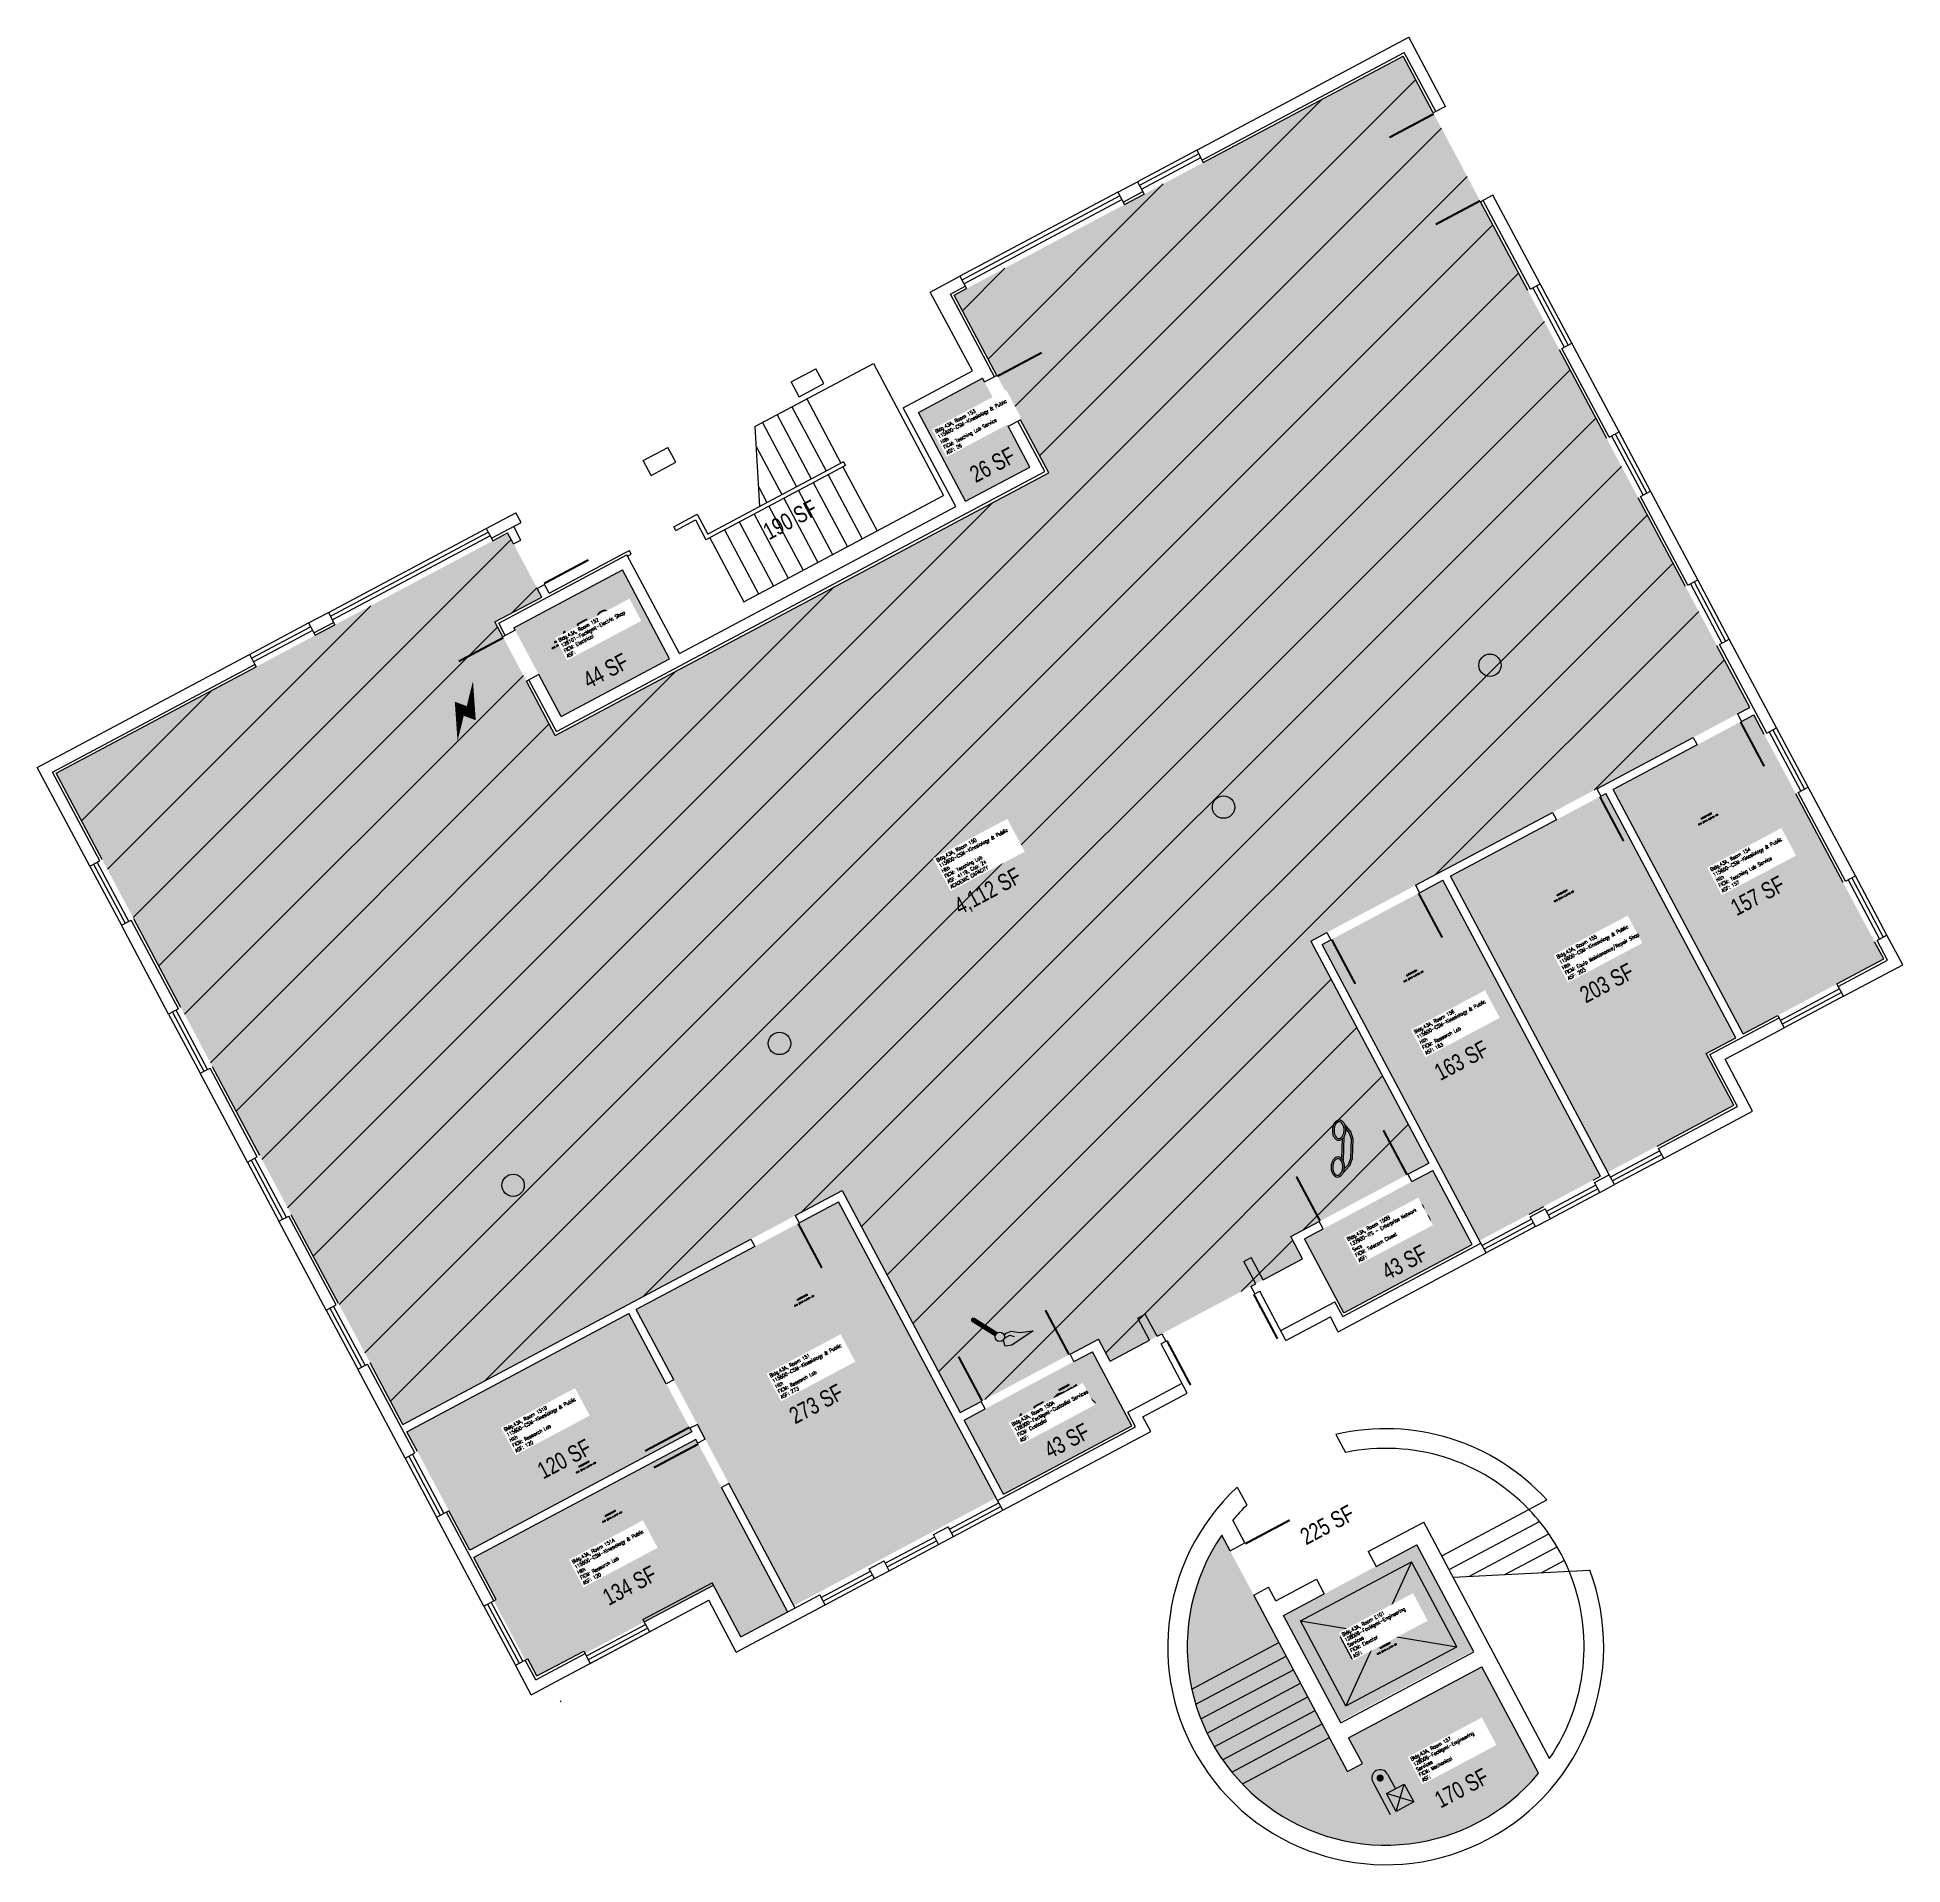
# Model space of a CAD drawing. Header units: inches. Extents: x 69216223 to 69217558, y 27666214 to 27667522.
import ezdxf
from ezdxf.enums import TextEntityAlignment as Align

# ---------------------------------------------------------------- set-up
doc = ezdxf.new("R2010")
doc.units = ezdxf.units.IN
doc.header["$LTSCALE"] = 100
doc.header["$MEASUREMENT"] = 0
doc.layers.get('0').update_dxf_attribs({"linetype": 'CONTINUOUS'})
for name, color, linetype in [('A-DOOR', 2, 'CONTINUOUS'), ('A-FLOR', 3, 'CONTINUOUS'), ('A-GLAZ', 1, 'CONTINUOUS'), ('A-GLAZ-SILL', 2, 'CONTINUOUS'), ('A-IDEN-CNUM', 7, 'CONTINUOUS'), ('A-IDEN-ICON', 4, 'CONTINUOUS'), ('A-IDEN-RNUM', 7, 'CONTINUOUS'), ('A-IDEN-SNUM', 4, 'CONTINUOUS'), ('A-IDEN-VNUM', 4, 'CONTINUOUS'), ('A-SITE', 3, 'CONTINUOUS'), ('A-WALL', 5, 'CONTINUOUS'), ('AREA-TEXT', 3, 'CONTINUOUS'), ('Rooms-Capacity', 4, 'CONTINUOUS'), ('Rooms-Category-Color', 7, 'CONTINUOUS'), ('Rooms-College-Color', 7, 'CONTINUOUS'), ('Rooms-Department-Color', 7, 'CONTINUOUS'), ('Rooms-Division-Color', 7, 'CONTINUOUS'), ('Rooms-Information', 7, 'CONTINUOUS')]:
    doc.layers.add(name, color=color, linetype=linetype)
doc.styles.add('AREA', font='arial.ttf', dxfattribs={"width": 0.75, "height": 24})
doc.styles.add('ROOMSNUMBER', font='TXT.SHX', dxfattribs={"height": 1})
doc.styles.add('ROOMVNUMBER', font='simplex.shx', dxfattribs={"width": 0.85})

# ---------------------------------------------------------------- blocks, each defined once
blk = doc.blocks.new('CPELECT')
blk.add_lwpolyline([(0.06232050807568879, 0.06294228634059933, 0, 0.03, 0), (0.0104903810567667, -0.01683012701892236, 0.03000000000000025, 0.03000000000000025, 0), (-0.01049038105676647, 0.006830127018921953, 0.03, 0, 0), (-0.06232050807568879, -0.07294228634059961, 0.03, 0, 0)], format="xyseb")
blk = doc.blocks.new('CPELEV')
for p, q in [((-0.03500000000000036, 0.03), (-0.03500000000000036, -0.07999999999999999)), ((0.01499999999999968, 0.03), (0.01499999999999968, -0.01999999999999999)), ((0.04499999999999993, -0.07999999999999999), (-0.01500000000000012, -0.01999999999999999)), ((-0.01500000000000012, -0.07999999999999999), (0.04499999999999993, -0.01999999999999999)), ((-0.01500000000000012, -0.01999999999999999), (0.04499999999999993, -0.01999999999999999)), ((-0.01500000000000012, -0.07999999999999999), (-0.01500000000000012, -0.01999999999999999)), ((0.04499999999999993, -0.01999999999999999), (0.04499999999999993, -0.07999999999999999)), ((0.04499999999999993, -0.07999999999999999), (-0.01500000000000012, -0.07999999999999999))]:
    blk.add_line(p, q)
at = {"const_width": 0.01062499999999996}
blk.add_lwpolyline([(-0.01531250000000028, 0.03, 1), (-0.004687500000000178, 0.03, 1)], format="xyb", close=True, dxfattribs=at)
blk.add_arc((-0.01000000000000023, 0.03), 0.02500000000000002, 0, 180)
blk = doc.blocks.new('CPCUST')
for p, q in [((0.01710768682040442, -0.06389526559284252), (0.0200060361243295, -0.04661972163469329)), ((0.02622214892754526, -0.04084634061456337), (0.04458070617089993, -0.04056143188978271)), ((0.02967819985884024, -0.03407984564873644), (0.03758796190733493, -0.03023640276653876)), ((0.03758796190733493, -0.03023640276653876), (0.05333712680812452, -0.03237435190612691)), ((0.04458070617089993, -0.04056143188978271), (0.05433683077672191, -0.05052010497931518)), ((0.05333712680812452, -0.03237435190612691), (0.07452052005001242, -0.04788691310499892)), ((0.07452052005001242, -0.04788691310499892), (0.1117389269889917, -0.06251715192284006)), ((0.03576614561557623, -0.07045290280554815), (0.01710768682040442, -0.06389526559284252)), ((0.1117389269889917, -0.06251715192284006), (0.03576614561557623, -0.07045290280554815))]:
    blk.add_line(p, q)
at = {"const_width": 0.015}
blk.add_lwpolyline([(-0.0299999999999998, 0.05), (0.01000000000000023, -0.01928203230275514)], dxfattribs=at)
at = {"const_width": 0.0075}
blk.add_lwpolyline([(-0.03324759526419152, 0.04812499999999999, 1), (-0.0267524047358082, 0.05187500000000002, 1)], format="xyb", close=True, dxfattribs=at)
blk.add_circle((0.01581866083250016, -0.03126680850405537), 0.01414213562373094)
blk = doc.blocks.new('CPPHONE')
for p, q in [((0.0095560088446629, 0.02521174687437849), (-0.01955600884466335, -0.0252117468743786)), ((0.01690313635331697, 0.02793734500905448), (-0.018242882315473, -0.03293734500905404))]:
    blk.add_line(p, q)
for points in [[(0.03642474057944733, 0.05722803579790794), (0.04165063509461087, 0.03080127018922174), (0.0382176247799435, 0.01083326998163721), (0.0082176247799437, -0.04112825424542896), (-0.008349364905388956, -0.0558012701892221), (-0.03384856251994983, -0.06448889558593549)], [(0.0333576917667695, 0.04696368300738643), (0.03656636322778883, 0.03073778935997516), (0.03344117238353128, 0.01256021175111691), (0.004293963324926819, -0.03792423523721802), (-0.01091257882308927, -0.05139233291976469), (-0.02649289665629162, -0.05670057700424906)]]:
    blk.add_lwpolyline(points)
for points in [[(0.02883974596215566, 0.07861215932167709, 0.1398891526406618), (0.02159046636736672, 0.08042945317445993, 0.1071181112083476), (0.01219889896603799, 0.07807363809088322, 0.07981248617498339), (0.003888597269466443, 0.07215985936471381, 0.06745903993414724), (-0.003480762113533098, 0.06263139720814392, 0.06745903993414638), (-0.008047972708621565, 0.05148511369456396, 0.0798124861749811), (-0.009014304469558532, 0.0413312919491356, 0.1071181112083401), (-0.006358716477890214, 0.03202004845644275, 0.1398891526406594), (-0.001160254037844366, 0.02665063509461073, 0.1398891526406573), (0.006089025556944572, 0.02483334124182776, 0.1071181112083447), (0.01548059295827331, 0.02718915632540457, 0.0798124861749931), (0.02379089465484552, 0.03310293505157474, 0.06745903993414328), (0.03116025403784439, 0.04263139720814389, 0.06745903993415782), (0.03572746463293264, 0.05377768072172365, 0.07981248617499823), (0.03669379639386983, 0.06393150246715221, 0.1071181112083447), (0.03403820840220151, 0.07324274595984526, 0.1398891526406563)], [(0.02633974596215571, 0.07428203230275499, 0.139889152640647), (0.02175218874428464, 0.07543206927157606, 0.1071181112083535), (0.0144150319360894, 0.07359159004796259, 0.07981248617503768), (0.007397057496139281, 0.06859745752917432, 0.06745903993410939), (0.0008493649053888941, 0.06013139720814398, 0.06745903993410102), (-0.003208612107219455, 0.05022789892786902, 0.07981248617504512), (-0.004024670518381068, 0.04165308852036723, 0.1071181112083322), (-0.001949993877071066, 0.0343786847211142, 0.1398891526406731), (0.001339745962155581, 0.03098076211353282, 0.139889152640662), (0.005927303180027321, 0.02983072514471159, 0.1071181112083436), (0.01326445998822212, 0.03167120436832549, 0.07981248617502318), (0.0202824344281709, 0.03666533688711235, 0.06745903993412085), (0.0268301270189224, 0.04513139720814384, 0.06745903993418373), (0.03088810403153341, 0.05503489548842927, 0.07981248617496241), (0.03170416244269236, 0.06360970589592058, 0.1071181112083419), (0.02962948580138192, 0.07088410969517392, 0.1398891526406613)], [(-0.02616025403784428, -0.01665063509461115, 0.1398891526406618), (-0.03340953363263321, -0.01483334124182828, 0.1071181112083476), (-0.04280110103396217, -0.01718915632540499, 0.07981248617498339), (-0.0511114027305335, -0.0231029350515744, 0.06745903993414724), (-0.05848076211353304, -0.03263139720814431, 0.06745903993414638), (-0.0630479727086215, -0.04377768072172425, 0.0798124861749811), (-0.06401430446955847, -0.05393150246715263, 0.1071181112083401), (-0.06135871647789015, -0.06324274595984546, 0.1398891526406594), (-0.0561602540378443, -0.0686121593216775, 0.1398891526406573), (-0.04891097444305559, -0.07042945317446045, 0.1071181112083447), (-0.03951940704172663, -0.06807363809088365, 0.0798124861749931), (-0.03120910534515442, -0.06215985936471348, 0.06745903993414328), (-0.02383974596215555, -0.05263139720814433, 0.06745903993415782), (-0.01927253536706752, -0.04148511369456458, 0.07981248617499823), (-0.01830620360613011, -0.03133129194913602, 0.1071181112083447), (-0.02096179159779865, -0.02202004845644298, 0.1398891526406563)], [(-0.02866025403784422, -0.02098076211353325, 0.1398891526406534), (-0.03324781125571552, -0.01983072514471204, 0.1071181112083516), (-0.04058496806391054, -0.02167120436832573, 0.079812486175037), (-0.04760294250386066, -0.02666533688711381, 0.06745903993410975), (-0.05415063509461104, -0.03513139720814426, 0.06745903993410113), (-0.05820861210721961, -0.0450348954884193, 0.07981248617504505), (-0.05902467051838101, -0.053609705895921, 0.1071181112083322), (-0.056949993877071, -0.06088410969517402, 0.139889152640673), (-0.05366025403784436, -0.06428203230275539, 0.1398891526406621), (-0.04907269681997262, -0.06543206927157663, 0.1071181112083434), (-0.04173554001177804, -0.06359159004796272, 0.07981248617502337), (-0.03471756557182903, -0.05859745752917586, 0.06745903993412085), (-0.02816987298107776, -0.05013139720814438, 0.06745903993418408), (-0.02411189596846652, -0.04022789892785886, 0.07981248617496194), (-0.0232958375573078, -0.03165308852036774, 0.1071181112083419), (-0.02537051419861802, -0.0243786847211143, 0.1398891526406613)]]:
    blk.add_lwpolyline(points, format="xyb", close=True)

msp = doc.modelspace()

# ---------------------------------------------------------------- hatches: boundary and pattern name
at = {"layer": 'Rooms-Capacity'}
h = msp.add_hatch(dxfattribs=at)
h.set_pattern_fill('ANSI31', color=256, scale=300, style=0)
h.set_pattern_definition([(45, (0, 0), (-26.51650429449553, 26.51650429449553), [])])
h.paths.add_polyline_path([(69217200.6351448, 27667508.59130037), (69216879.33369613, 27667337.53172278), (69216947.00561696, 27667210.42345739), (69216593.92710194, 27667022.44589958), (69216550.69226363, 27667103.65395803), (69216584.23472255, 27667121.51182601), (69216559.79764004, 27667167.41203298), (69216379.72759739, 27667071.54347849), (69216236.73079883, 27666995.41256759), (69216484.86117512, 27666529.34892777), (69216799.10105348, 27666696.64895422), (69216883.69095446, 27666537.76362245), (69216982.5529387, 27666590.39733864), (69216991.01192878, 27666574.50880546), (69217024.55438775, 27666592.36667346), (69217028.08517283, 27666594.24644902), (69217091.63930556, 27666628.08240943), (69217095.17009072, 27666629.96218502), (69217128.71254966, 27666647.82005301), (69217120.25355953, 27666663.70858617), (69217219.11554375, 27666716.34230236), (69217134.52564274, 27666875.22763412), (69217448.76552111, 27667042.52766055)])
at = {"layer": 'Rooms-Category-Color', "true_color": 0xe3f498}
for points in [[(69217200.6351448, 27667508.59130037), (69216879.33369613, 27667337.53172278), (69216947.00561696, 27667210.42345739), (69216593.92710194, 27667022.44589958), (69216550.69226363, 27667103.65395803), (69216584.23472255, 27667121.51182601), (69216559.79764004, 27667167.41203298), (69216379.72759739, 27667071.54347849), (69216236.73079883, 27666995.41256759), (69216484.86117512, 27666529.34892777), (69216799.10105348, 27666696.64895422), (69216883.69095446, 27666537.76362245), (69216982.5529387, 27666590.39733864), (69216991.01192878, 27666574.50880546), (69217024.55438775, 27666592.36667346), (69217028.08517283, 27666594.24644902), (69217091.63930556, 27666628.08240943), (69217095.17009072, 27666629.96218502), (69217128.71254966, 27666647.82005301), (69217120.25355953, 27666663.70858617), (69217219.11554375, 27666716.34230236), (69217134.52564274, 27666875.22763412), (69217448.76552111, 27667042.52766055)], [(69216853.74304777, 27667253.6680315), (69216899.64325473, 27667278.105114), (69216933.47921512, 27667214.55098131), (69216887.57900819, 27667190.11389879)], [(69217444.0066988, 27666808.88401392), (69217350.95780769, 27666983.65787885), (69217451.58518445, 27667037.23148284), (69217544.63407558, 27666862.4576179)], [(69217341.93225467, 27666706.95851241), (69217229.14572, 27666918.80562142), (69217142.64148383, 27666872.75111976), (69217255.4280185, 27666660.90401075)], [(69216764.64888266, 27666399.61520542), (69216651.86234796, 27666611.46231442), (69216796.62453912, 27666688.53311313), (69216909.4110738, 27666476.68600412)], [(69216532.79545236, 27666439.31390645), (69216691.6807841, 27666523.90380745), (69216646.56617023, 27666608.64265104), (69216487.68083847, 27666524.05275005)], [(69216657.58149812, 27666387.92866747), (69216707.0124902, 27666414.24552556), (69216726.75013377, 27666377.17228148), (69216760.29259267, 27666395.03014946), (69216695.91027912, 27666515.95954085), (69216694.50044745, 27666518.60762972), (69216535.61511573, 27666434.01772872), (69216551.59320813, 27666404.00605494), (69216549.82781556, 27666403.06616715), (69216572.38512248, 27666360.69674534), (69216574.15051505, 27666361.63663312), (69216580.72972958, 27666349.27888511), (69216614.27218851, 27666367.13675311), (69216615.2120763, 27666365.37136053)]]:
    msp.add_hatch(color=61, dxfattribs=at).paths.add_polyline_path(points)
at = {"layer": 'Rooms-Category-Color', "true_color": 0xadadad}
for points in [[(69216564.21866548, 27667099.5264341), (69216641.89593875, 27667140.88149681), (69216675.73189917, 27667077.32736411), (69216598.05462585, 27667035.97230141)], [(69217158.33142689, 27666609.21018236), (69217130.13479322, 27666662.17195961), (69217221.93520713, 27666711.04612464), (69217250.1318408, 27666658.08434739)], [(69216978.31103174, 27666581.34160975), (69216901.51645473, 27666540.45649094), (69216886.51061787, 27666532.46744474), (69216914.70725152, 27666479.50566748), (69217006.50766543, 27666528.37983252)], [(69217115.11435258, 27666392.47697197), (69217155.52952749, 27666316.56509123), (69217250.86072654, 27666367.31903185), (69217210.44555163, 27666443.23091257)]]:
    msp.add_hatch(color=253, dxfattribs=at).paths.add_polyline_path(points)
at = {"layer": 'Rooms-Category-Color', "true_color": 0xe3c5e1}
msp.add_hatch(color=254, dxfattribs=at).paths.add_polyline_path([(69217347.22843242, 27666709.77817577), (69217234.44189773, 27666921.62528479), (69217345.66162997, 27666980.8382155), (69217438.71052107, 27666806.06435056), (69217417.52581018, 27666794.7856971), (69217437.26345375, 27666757.71245303)])
at = {"layer": 'Rooms-Category-Color', "true_color": 0xadadad}
h = msp.add_hatch(color=253, dxfattribs=at)
edge = h.paths.add_edge_path()
edge.add_line((69217160.91526446, 27666280.91409071), (69217171.5076199, 27666286.55341745))
edge.add_line((69217171.5076199, 27666286.55341745), (69217161.63879812, 27666305.09003949))
edge.add_line((69217161.63879812, 27666305.09003949), (69217256.9699972, 27666355.8439801))
edge.add_line((69217256.9699972, 27666355.8439801), (69217297.5410249, 27666279.63936086))
edge.add_arc((69217188.15692239, 27666370.18834272), 141.9999999864712, 145.7272046856076, 320.38178696196394, ccw=False)
edge.add_line((69217070.81298307, 27666450.15333444), (69217160.91526446, 27666280.91409071))
at = {"layer": 'Rooms-College-Color', "true_color": 0xffe090}
for points in [[(69217200.6351448, 27667508.59130037), (69216879.33369613, 27667337.53172278), (69216947.00561696, 27667210.42345739), (69216593.92710194, 27667022.44589958), (69216550.69226363, 27667103.65395803), (69216584.23472255, 27667121.51182601), (69216559.79764004, 27667167.41203298), (69216379.72759739, 27667071.54347849), (69216236.73079883, 27666995.41256759), (69216484.86117512, 27666529.34892777), (69216799.10105348, 27666696.64895422), (69216883.69095446, 27666537.76362245), (69216982.5529387, 27666590.39733864), (69216991.01192878, 27666574.50880546), (69217024.55438775, 27666592.36667346), (69217028.08517283, 27666594.24644902), (69217091.63930556, 27666628.08240943), (69217095.17009072, 27666629.96218502), (69217128.71254966, 27666647.82005301), (69217120.25355953, 27666663.70858617), (69217219.11554375, 27666716.34230236), (69217134.52564274, 27666875.22763412), (69217448.76552111, 27667042.52766055)], [(69216853.74304777, 27667253.6680315), (69216899.64325473, 27667278.105114), (69216933.47921512, 27667214.55098131), (69216887.57900819, 27667190.11389879)], [(69217444.0066988, 27666808.88401392), (69217350.95780769, 27666983.65787885), (69217451.58518445, 27667037.23148284), (69217544.63407558, 27666862.4576179)], [(69217347.22843242, 27666709.77817577), (69217234.44189773, 27666921.62528479), (69217345.66162997, 27666980.8382155), (69217438.71052107, 27666806.06435056), (69217417.52581018, 27666794.7856971), (69217437.26345375, 27666757.71245303)], [(69217341.93225467, 27666706.95851241), (69217229.14572, 27666918.80562142), (69217142.64148383, 27666872.75111976), (69217255.4280185, 27666660.90401075)], [(69216764.64888266, 27666399.61520542), (69216651.86234796, 27666611.46231442), (69216796.62453912, 27666688.53311313), (69216909.4110738, 27666476.68600412)], [(69216532.79545236, 27666439.31390645), (69216691.6807841, 27666523.90380745), (69216646.56617023, 27666608.64265104), (69216487.68083847, 27666524.05275005)], [(69216657.58149812, 27666387.92866747), (69216707.0124902, 27666414.24552556), (69216726.75013377, 27666377.17228148), (69216760.29259267, 27666395.03014946), (69216695.91027912, 27666515.95954085), (69216694.50044745, 27666518.60762972), (69216535.61511573, 27666434.01772872), (69216551.59320813, 27666404.00605494), (69216549.82781556, 27666403.06616715), (69216572.38512248, 27666360.69674534), (69216574.15051505, 27666361.63663312), (69216580.72972958, 27666349.27888511), (69216614.27218851, 27666367.13675311), (69216615.2120763, 27666365.37136053)]]:
    msp.add_hatch(color=41, dxfattribs=at).paths.add_polyline_path(points)
at = {"layer": 'Rooms-College-Color', "true_color": 0xadadad}
for points in [[(69216564.21866548, 27667099.5264341), (69216641.89593875, 27667140.88149681), (69216675.73189917, 27667077.32736411), (69216598.05462585, 27667035.97230141)], [(69217158.33142689, 27666609.21018236), (69217130.13479322, 27666662.17195961), (69217221.93520713, 27666711.04612464), (69217250.1318408, 27666658.08434739)], [(69216978.31103174, 27666581.34160975), (69216901.51645473, 27666540.45649094), (69216886.51061787, 27666532.46744474), (69216914.70725152, 27666479.50566748), (69217006.50766543, 27666528.37983252)], [(69217115.11435258, 27666392.47697197), (69217155.52952749, 27666316.56509123), (69217250.86072654, 27666367.31903185), (69217210.44555163, 27666443.23091257)]]:
    msp.add_hatch(color=253, dxfattribs=at).paths.add_polyline_path(points)
h = msp.add_hatch(color=253, dxfattribs=at)
edge = h.paths.add_edge_path()
edge.add_line((69217160.91526446, 27666280.91409071), (69217171.5076199, 27666286.55341745))
edge.add_line((69217171.5076199, 27666286.55341745), (69217161.63879812, 27666305.09003949))
edge.add_line((69217161.63879812, 27666305.09003949), (69217256.9699972, 27666355.8439801))
edge.add_line((69217256.9699972, 27666355.8439801), (69217297.5410249, 27666279.63936086))
edge.add_arc((69217188.15692239, 27666370.18834272), 141.9999999864712, 145.7272046856076, 320.38178696196394, ccw=False)
edge.add_line((69217070.81298307, 27666450.15333444), (69217160.91526446, 27666280.91409071))
at = {"layer": 'Rooms-Department-Color', "true_color": 0xffe090}
for points in [[(69217200.6351448, 27667508.59130037), (69216879.33369613, 27667337.53172278), (69216947.00561696, 27667210.42345739), (69216593.92710194, 27667022.44589958), (69216550.69226363, 27667103.65395803), (69216584.23472255, 27667121.51182601), (69216559.79764004, 27667167.41203298), (69216379.72759739, 27667071.54347849), (69216236.73079883, 27666995.41256759), (69216484.86117512, 27666529.34892777), (69216799.10105348, 27666696.64895422), (69216883.69095446, 27666537.76362245), (69216982.5529387, 27666590.39733864), (69216991.01192878, 27666574.50880546), (69217024.55438775, 27666592.36667346), (69217028.08517283, 27666594.24644902), (69217091.63930556, 27666628.08240943), (69217095.17009072, 27666629.96218502), (69217128.71254966, 27666647.82005301), (69217120.25355953, 27666663.70858617), (69217219.11554375, 27666716.34230236), (69217134.52564274, 27666875.22763412), (69217448.76552111, 27667042.52766055)], [(69216853.74304777, 27667253.6680315), (69216899.64325473, 27667278.105114), (69216933.47921512, 27667214.55098131), (69216887.57900819, 27667190.11389879)], [(69217444.0066988, 27666808.88401392), (69217350.95780769, 27666983.65787885), (69217451.58518445, 27667037.23148284), (69217544.63407558, 27666862.4576179)], [(69217347.22843242, 27666709.77817577), (69217234.44189773, 27666921.62528479), (69217345.66162997, 27666980.8382155), (69217438.71052107, 27666806.06435056), (69217417.52581018, 27666794.7856971), (69217437.26345375, 27666757.71245303)], [(69217341.93225467, 27666706.95851241), (69217229.14572, 27666918.80562142), (69217142.64148383, 27666872.75111976), (69217255.4280185, 27666660.90401075)], [(69216764.64888266, 27666399.61520542), (69216651.86234796, 27666611.46231442), (69216796.62453912, 27666688.53311313), (69216909.4110738, 27666476.68600412)], [(69216532.79545236, 27666439.31390645), (69216691.6807841, 27666523.90380745), (69216646.56617023, 27666608.64265104), (69216487.68083847, 27666524.05275005)], [(69216657.58149812, 27666387.92866747), (69216707.0124902, 27666414.24552556), (69216726.75013377, 27666377.17228148), (69216760.29259267, 27666395.03014946), (69216695.91027912, 27666515.95954085), (69216694.50044745, 27666518.60762972), (69216535.61511573, 27666434.01772872), (69216551.59320813, 27666404.00605494), (69216549.82781556, 27666403.06616715), (69216572.38512248, 27666360.69674534), (69216574.15051505, 27666361.63663312), (69216580.72972958, 27666349.27888511), (69216614.27218851, 27666367.13675311), (69216615.2120763, 27666365.37136053)]]:
    msp.add_hatch(color=41, dxfattribs=at).paths.add_polyline_path(points)
at = {"layer": 'Rooms-Department-Color', "true_color": 0xacacac}
for points in [[(69216564.21866548, 27667099.5264341), (69216641.89593875, 27667140.88149681), (69216675.73189917, 27667077.32736411), (69216598.05462585, 27667035.97230141)], [(69217158.33142689, 27666609.21018236), (69217130.13479322, 27666662.17195961), (69217221.93520713, 27666711.04612464), (69217250.1318408, 27666658.08434739)], [(69216978.31103174, 27666581.34160975), (69216901.51645473, 27666540.45649094), (69216886.51061787, 27666532.46744474), (69216914.70725152, 27666479.50566748), (69217006.50766543, 27666528.37983252)], [(69217115.11435258, 27666392.47697197), (69217155.52952749, 27666316.56509123), (69217250.86072654, 27666367.31903185), (69217210.44555163, 27666443.23091257)]]:
    msp.add_hatch(color=253, dxfattribs=at).paths.add_polyline_path(points)
h = msp.add_hatch(color=253, dxfattribs=at)
edge = h.paths.add_edge_path()
edge.add_line((69217160.91526446, 27666280.91409071), (69217171.5076199, 27666286.55341745))
edge.add_line((69217171.5076199, 27666286.55341745), (69217161.63879812, 27666305.09003949))
edge.add_line((69217161.63879812, 27666305.09003949), (69217256.9699972, 27666355.8439801))
edge.add_line((69217256.9699972, 27666355.8439801), (69217297.5410249, 27666279.63936086))
edge.add_arc((69217188.15692239, 27666370.18834272), 141.9999999864712, 145.7272046856076, 320.38178696196394, ccw=False)
edge.add_line((69217070.81298307, 27666450.15333444), (69217160.91526446, 27666280.91409071))
at = {"layer": 'Rooms-Division-Color', "true_color": 0xffe090}
for points in [[(69217200.6351448, 27667508.59130037), (69216879.33369613, 27667337.53172278), (69216947.00561696, 27667210.42345739), (69216593.92710194, 27667022.44589958), (69216550.69226363, 27667103.65395803), (69216584.23472255, 27667121.51182601), (69216559.79764004, 27667167.41203298), (69216379.72759739, 27667071.54347849), (69216236.73079883, 27666995.41256759), (69216484.86117512, 27666529.34892777), (69216799.10105348, 27666696.64895422), (69216883.69095446, 27666537.76362245), (69216982.5529387, 27666590.39733864), (69216991.01192878, 27666574.50880546), (69217024.55438775, 27666592.36667346), (69217028.08517283, 27666594.24644902), (69217091.63930556, 27666628.08240943), (69217095.17009072, 27666629.96218502), (69217128.71254966, 27666647.82005301), (69217120.25355953, 27666663.70858617), (69217219.11554375, 27666716.34230236), (69217134.52564274, 27666875.22763412), (69217448.76552111, 27667042.52766055)], [(69216853.74304777, 27667253.6680315), (69216899.64325473, 27667278.105114), (69216933.47921512, 27667214.55098131), (69216887.57900819, 27667190.11389879)], [(69217444.0066988, 27666808.88401392), (69217350.95780769, 27666983.65787885), (69217451.58518445, 27667037.23148284), (69217544.63407558, 27666862.4576179)], [(69217347.22843242, 27666709.77817577), (69217234.44189773, 27666921.62528479), (69217345.66162997, 27666980.8382155), (69217438.71052107, 27666806.06435056), (69217417.52581018, 27666794.7856971), (69217437.26345375, 27666757.71245303)], [(69217341.93225467, 27666706.95851241), (69217229.14572, 27666918.80562142), (69217142.64148383, 27666872.75111976), (69217255.4280185, 27666660.90401075)], [(69216764.64888266, 27666399.61520542), (69216651.86234796, 27666611.46231442), (69216796.62453912, 27666688.53311313), (69216909.4110738, 27666476.68600412)], [(69216532.79545236, 27666439.31390645), (69216691.6807841, 27666523.90380745), (69216646.56617023, 27666608.64265104), (69216487.68083847, 27666524.05275005)], [(69216657.58149812, 27666387.92866747), (69216707.0124902, 27666414.24552556), (69216726.75013377, 27666377.17228148), (69216760.29259267, 27666395.03014946), (69216695.91027912, 27666515.95954085), (69216694.50044745, 27666518.60762972), (69216535.61511573, 27666434.01772872), (69216551.59320813, 27666404.00605494), (69216549.82781556, 27666403.06616715), (69216572.38512248, 27666360.69674534), (69216574.15051505, 27666361.63663312), (69216580.72972958, 27666349.27888511), (69216614.27218851, 27666367.13675311), (69216615.2120763, 27666365.37136053)]]:
    msp.add_hatch(color=41, dxfattribs=at).paths.add_polyline_path(points)
at = {"layer": 'Rooms-Division-Color', "true_color": 0xadadad}
for points in [[(69216564.21866548, 27667099.5264341), (69216641.89593875, 27667140.88149681), (69216675.73189917, 27667077.32736411), (69216598.05462585, 27667035.97230141)], [(69217158.33142689, 27666609.21018236), (69217130.13479322, 27666662.17195961), (69217221.93520713, 27666711.04612464), (69217250.1318408, 27666658.08434739)], [(69216978.31103174, 27666581.34160975), (69216901.51645473, 27666540.45649094), (69216886.51061787, 27666532.46744474), (69216914.70725152, 27666479.50566748), (69217006.50766543, 27666528.37983252)], [(69217115.11435258, 27666392.47697197), (69217155.52952749, 27666316.56509123), (69217250.86072654, 27666367.31903185), (69217210.44555163, 27666443.23091257)]]:
    msp.add_hatch(color=253, dxfattribs=at).paths.add_polyline_path(points)
h = msp.add_hatch(color=253, dxfattribs=at)
edge = h.paths.add_edge_path()
edge.add_line((69217160.91526446, 27666280.91409071), (69217171.5076199, 27666286.55341745))
edge.add_line((69217171.5076199, 27666286.55341745), (69217161.63879812, 27666305.09003949))
edge.add_line((69217161.63879812, 27666305.09003949), (69217256.9699972, 27666355.8439801))
edge.add_line((69217256.9699972, 27666355.8439801), (69217297.5410249, 27666279.63936086))
edge.add_arc((69217188.15692239, 27666370.18834272), 141.9999999864712, 145.7272046856076, 320.38178696196394, ccw=False)
edge.add_line((69217070.81298307, 27666450.15333444), (69217160.91526446, 27666280.91409071))

# ---------------------------------------------------------------- linework, layer by layer
at = {"layer": 'A-DOOR'}
for points in [[(69217222.60502186, 27667467.32524894, 1.499999999999999, 1.499999999999999, 0), (69217190.82795551, 27667450.40726874, 0, 0, 0), (69217191.18041342, 27667449.74524653, 0, 0, 0.4142135623730951), (69217240.49458858, 27667436.91512064, 0, 0, 0.4142135623730951)], [(69217255.73606643, 27667405.09516067, 1.499999999999999, 1.499999999999999, 0), (69217223.95900008, 27667388.17718046, 0, 0, 0), (69217223.60654214, 27667388.83920268, 0, 0, -0.4142135623730951), (69217240.49458858, 27667436.91512064, 0, 0, -0.4142135623730951)], [(69216910.2325072, 27667279.49444188, 1.499999999999999, 1.499999999999999, 0), (69216942.00957355, 27667296.41242208, 0, 0, 0), (69216942.36203146, 27667295.75039985, 0, 0, -0.4142135623730951), (69216925.47398503, 27667247.6744819, 0, 0, -0.4142135623730951)], [(69216585.8888351, 27667131.17238561, 1.499999999999999, 1.499999999999999, 0), (69216617.66590144, 27667148.09036582, 0, 0, 0), (69216617.31344354, 27667148.75238803, 0, 0, 0.4142135623730951), (69216567.99926838, 27667161.58251391, 0, 0, 0.4142135623730951)], [(69216556.6840483, 27667092.39958036, 1.499999999999999, 1.499999999999999, 0), (69216524.90698192, 27667075.48160015, 0, 0, 0), (69216525.25943986, 27667074.81957795, 0, 0, 0.4142135623730951), (69216574.57361501, 27667061.98945207, 0, 0, 0.4142135623730951)], [(69217442.09619936, 27667032.17958597, 1.499999999999999, 1.499999999999999, 0), (69217459.01417957, 27667000.40251962, 0, 0, 0), (69217458.35215735, 27667000.0500617, 0, 0, -0.4142135623730951), (69217410.27623937, 27667016.93810812, 0, 0, -0.4142135623730951)], [(69217341.46882258, 27666978.60598199, 1.499999999999999, 1.499999999999999, 0), (69217358.38680279, 27666946.82891565, 0, 0, 0), (69217357.72478056, 27666946.47645772, 0, 0, -0.4142135623730951), (69217309.6488626, 27666963.36450415, 0, 0, -0.4142135623730951)], [(69217211.71246833, 27666909.52422952, 1.499999999999999, 1.499999999999999, 0), (69217228.63044852, 27666877.74716317, 0, 0, 0), (69217227.96842632, 27666877.39470524, 0, 0, -0.4142135623730951), (69217179.89250833, 27666894.28275165, 0, 0, -0.4142135623730951)], [(69217149.48238005, 27666876.39318495, 1.499999999999999, 1.499999999999999, 0), (69217166.40036026, 27666844.6161186, 0, 0, 0), (69217167.06238247, 27666844.96857652, 0, 0, 0.4142135623730951), (69217179.89250833, 27666894.28275165, 0, 0, 0.4142135623730951)], [(69217203.44768463, 27666708.00079824, 1.499999999999999, 1.499999999999999, 0), (69217186.52970442, 27666739.77786459, 0, 0, 0), (69217185.86768222, 27666739.42540667, 0, 0, 0.4142135623730951), (69217173.03755634, 27666690.11123152, 0, 0, 0.4142135623730951)], [(69217141.21759635, 27666674.86975367, 1.499999999999999, 1.499999999999999, 0), (69217124.29961616, 27666706.64682001, 0, 0, 0), (69217124.96163836, 27666706.99927795, 0, 0, -0.4142135623730951), (69217173.03755634, 27666690.11123152, 0, 0, -0.4142135623730951)], [(69216767.7162357, 27666673.14245058, 1.499999999999999, 1.499999999999999, 0), (69216784.63421589, 27666641.36538424, 0, 0, 0), (69216783.97219369, 27666641.0129263, 0, 0, -0.4142135623730951), (69216735.8962757, 27666657.90097273, 0, 0, -0.4142135623730951)], [(69217093.7969467, 27666622.43377379, 1.499999999999999, 1.499999999999999, 0), (69217110.71492691, 27666590.65670744, 0, 0, 0), (69217110.0529047, 27666590.30424951, 0, 0, -0.4142135623730951), (69217061.97698674, 27666607.19229594, 0, 0, -0.4142135623730951)], [(69216961.58890183, 27666579.23617114, 1.499999999999999, 1.499999999999999, 0), (69216944.67092165, 27666611.01323749, 0, 0, 0), (69216944.00889942, 27666610.66077957, 0, 0, 0.4142135623730951), (69216931.17877355, 27666561.34660444, 0, 0, 0.4142135623730951)], [(69217031.56685841, 27666589.30272922, 1.499999999999999, 1.499999999999999, 0), (69217048.48483863, 27666557.52566287, 0, 0, 0), (69217049.14686084, 27666557.8781208, 0, 0, 0.4142135623730951), (69217061.97698674, 27666607.19229594, 0, 0, 0.4142135623730951)], [(69216899.35881358, 27666546.10512659, 1.499999999999999, 1.499999999999999, 0), (69216882.44083336, 27666577.88219294, 0, 0, 0), (69216883.1028556, 27666578.23465085, 0, 0, -0.4142135623730951), (69216931.17877355, 27666561.34660444, 0, 0, -0.4142135623730951)], [(69216689.91849448, 27666527.21391853, 1.499999999999999, 1.499999999999999, 0), (69216658.14142814, 27666510.29593832, 0, 0, 0), (69216657.7889702, 27666510.95796053, 0, 0, -0.4142135623730951), (69216674.67701665, 27666559.03387851, 0, 0, -0.4142135623730951)], [(69216696.26273707, 27666515.29751865, 1.499999999999999, 1.499999999999999, 0), (69216664.48567072, 27666498.37953844, 0, 0, 0), (69216664.83812863, 27666497.71751623, 0, 0, 0.4142135623730951), (69216714.15230379, 27666484.88739035, 0, 0, 0.4142135623730951)], [(69217087.74012071, 27666443.89403072, 1.499999999999999, 1.499999999999999, 0), (69217119.51718706, 27666460.8120109, 0, 0, 0), (69217119.86964497, 27666460.14998869, 0, 0, -0.4142135623730951), (69217102.98159856, 27666412.07407073, 0, 0, -0.4142135623730951)]]:
    msp.add_lwpolyline(points, format="xyseb", dxfattribs=at)
at = {"layer": 'A-FLOR'}
for p, q in [((69217228.32203743, 27666435.18844685), (69217290.71206889, 27666468.40464449)), ((69217233.49142027, 27666425.47878768), (69217298.20338649, 27666459.93117389)), ((69217247.68708453, 27666420.57468383), (69217304.89666903, 27666451.03283272)), ((69217127.2881142, 27666388.76220042), (69217206.7307801, 27666431.05715093)), ((69217206.7307801, 27666431.05715093), (69217159.71424292, 27666327.85615658)), ((69217239.15690881, 27666370.15110708), (69217206.7307801, 27666431.05715093)), ((69217273.52864492, 27666421.87080749), (69217310.82104895, 27666441.72513092)), ((69217299.37020534, 27666423.16693114), (69217315.99043177, 27666432.01547173)), ((69217236.40364835, 27666420.00874554), (69217334.24212027, 27666424.91598626)), ((69217159.71424292, 27666327.85615658), (69217127.2881142, 27666388.76220042)), ((69217127.2881142, 27666388.76220042), (69217239.15690881, 27666370.15110708)), ((69217049.41609605, 27666339.93965512), (69217111.80612749, 27666373.15585278)), ((69217159.71424292, 27666327.85615658), (69217239.15690881, 27666370.15110708)), ((69217052.26354414, 27666328.99380738), (69217116.97551033, 27666363.44619361)), ((69217055.90902725, 27666318.47283025), (69217122.14489317, 27666353.73653445)), ((69217060.32341301, 27666308.36121373), (69217127.31427601, 27666344.02687528)), ((69217065.49279588, 27666298.65155457), (69217132.48365885, 27666334.31721612)), ((69217071.41717577, 27666289.34385276), (69217137.65304169, 27666324.60755696)), ((69217078.11045833, 27666280.44551158), (69217142.82242453, 27666314.89789779)), ((69217085.60177591, 27666271.97204097), (69217147.99180737, 27666305.18823862))]:
    msp.add_line(p, q, dxfattribs=at)
msp.add_arc((69217188.1569224, 27666370.18834272), 141.9999999999999, 22.34585584147784, 43.76198133149074, dxfattribs=at)
at = {"layer": 'A-GLAZ'}
for p, q in [((69217054.34873895, 27667438.63926348), (69217011.97931716, 27667416.08195655)), ((69216997.85617656, 27667408.56285423), (69216884.87105174, 27667348.41003575)), ((69217296.10335875, 27667344.16861301), (69217318.66066569, 27667301.79919121)), ((69217352.49662611, 27667238.2450585), (69217375.05393302, 27667195.8756367)), ((69216432.93055253, 27667107.79876177), (69216545.91567734, 27667167.95158025)), ((69217408.88989344, 27667132.32150399), (69217431.44720037, 27667089.95208219)), ((69216376.43799013, 27667077.72235251), (69216418.80741194, 27667100.27965944)), ((69217465.28316078, 27667026.39794951), (69217487.84046769, 27666984.02852769)), ((69216263.44799739, 27666930.33422019), (69216286.00530434, 27666887.9647984)), ((69217521.67642811, 27666920.474395), (69217544.23373504, 27666878.10497319)), ((69217514.3812239, 27666838.4208759), (69217472.01180208, 27666815.86356897)), ((69216319.84126475, 27666824.41066569), (69216342.3985717, 27666782.04124389)), ((69216376.23453209, 27666718.48711118), (69216398.79183903, 27666676.11768939)), ((69217385.82589117, 27666722.39705755), (69217350.51803967, 27666703.59930177)), ((69217339.92568421, 27666697.95997504), (69217304.61783272, 27666679.16221925)), ((69217294.02547726, 27666673.52289252), (69217258.71762574, 27666654.72513674)), ((69216432.62779942, 27666612.56355668), (69216455.18510637, 27666570.19413488)), ((69216489.02106676, 27666506.64000218), (69216511.5783737, 27666464.27058038)), ((69216877.39282954, 27666451.70937433), (69216912.70068105, 27666470.5071301)), ((69216831.49262258, 27666427.2722918), (69216866.80047408, 27666446.07004758)), ((69216785.59241563, 27666402.83520929), (69216820.90026712, 27666421.63296506)), ((69216545.4143341, 27666400.71644768), (69216567.97164103, 27666358.34702588)), ((69216617.56179576, 27666360.95787909), (69216659.93121757, 27666383.51518603))]:
    msp.add_line(p, q, dxfattribs=at)
at = {"layer": 'A-GLAZ-SILL'}
for p, q in [((69217052.93890727, 27667441.28735234), (69217010.56948546, 27667418.73004541)), ((69217013.38914882, 27667413.43386768), (69217055.75857064, 27667435.99117462)), ((69216996.44634485, 27667411.21094309), (69216883.46122006, 27667351.05812461)), ((69216886.28088343, 27667345.76194688), (69216999.26600823, 27667405.91476537)), ((69217293.4552699, 27667342.75878133), (69217316.01257682, 27667300.38935952)), ((69217321.30875456, 27667303.20902288), (69217298.75144762, 27667345.57844469)), ((69217349.84853724, 27667236.83522682), (69217372.40584418, 27667194.46580501)), ((69217377.7020219, 27667197.28546839), (69217355.14471495, 27667239.65489018)), ((69216431.52072084, 27667110.44685062), (69216544.50584564, 27667170.59966912)), ((69216547.32550901, 27667165.3034914), (69216434.34038422, 27667105.1506729)), ((69217406.24180458, 27667130.91167231), (69217428.79911152, 27667088.54225052)), ((69217434.09528923, 27667091.36191388), (69217411.53798231, 27667133.73133569)), ((69216375.02815844, 27667080.37044137), (69216417.39758024, 27667102.92774831)), ((69216420.21724361, 27667097.63157059), (69216377.8478218, 27667075.07426365)), ((69217462.6350719, 27667024.98811781), (69217485.19237885, 27666982.61869601)), ((69217490.48855658, 27666985.43835938), (69217467.93124965, 27667027.80778118)), ((69216260.79990855, 27666928.92438852), (69216283.35721546, 27666886.55496671)), ((69216288.65339321, 27666889.37463007), (69216266.09608628, 27666931.74405188)), ((69217519.02833927, 27666919.06456331), (69217541.58564618, 27666876.69514151)), ((69217546.88182393, 27666879.51480487), (69217524.32451698, 27666921.88422667)), ((69217512.97139221, 27666841.06896477), (69217470.6019704, 27666818.51165784)), ((69217515.79105556, 27666835.77278702), (69217473.42163378, 27666813.21548009)), ((69216317.1931759, 27666823.00083401), (69216339.75048284, 27666780.63141221)), ((69216345.04666054, 27666783.45107556), (69216322.4893536, 27666825.82049737)), ((69217384.41605948, 27666725.04514641), (69217349.10820797, 27666706.24739063)), ((69216373.58644325, 27666717.07727951), (69216396.14375016, 27666674.70785771)), ((69216401.43992788, 27666677.52752106), (69216378.88262098, 27666719.89694288)), ((69217387.23572284, 27666719.74896868), (69217351.92787133, 27666700.9512129)), ((69217338.51585253, 27666700.6080639), (69217303.20800102, 27666681.81030812)), ((69217341.33551589, 27666695.31188617), (69217306.0276644, 27666676.51413039)), ((69217292.61564557, 27666676.17098138), (69217257.30779406, 27666657.3732256)), ((69217295.43530893, 27666670.87480366), (69217260.12745744, 27666652.07704788)), ((69216429.97971058, 27666611.15372501), (69216452.53701752, 27666568.78430321)), ((69216457.83319524, 27666571.60396657), (69216435.2758883, 27666613.97338837)), ((69216486.37297791, 27666505.23017051), (69216508.93028484, 27666462.8607487)), ((69216514.22646257, 27666465.68041206), (69216491.66915564, 27666508.04983387)), ((69216875.98299786, 27666454.35746318), (69216911.29084936, 27666473.15521896)), ((69216878.80266124, 27666449.06128545), (69216914.11051273, 27666467.85904123)), ((69216830.08279091, 27666429.92038067), (69216865.3906424, 27666448.71813645)), ((69216832.90245429, 27666424.62420294), (69216868.21030578, 27666443.42195872)), ((69216784.18258396, 27666405.48329814), (69216819.49043545, 27666424.28105393)), ((69216787.00224732, 27666400.18712041), (69216822.31009883, 27666418.9848762)), ((69216542.76624525, 27666399.306616), (69216565.32355219, 27666356.93719419)), ((69216570.6197299, 27666359.75685756), (69216548.06242296, 27666402.12627936)), ((69216616.15196408, 27666363.60596796), (69216658.52138588, 27666386.16327489)), ((69216618.97162746, 27666358.30979021), (69216661.34104925, 27666380.86709715))]:
    msp.add_line(p, q, dxfattribs=at)
at = {"layer": 'A-SITE'}
for p, q in [((69216736.79442957, 27667243.51812012), (69216821.53327316, 27667288.63273399)), ((69216821.53327316, 27667288.63273399), (69216871.81726988, 27667194.18423123)), ((69216773.86767364, 27667263.25576368), (69216798.30475615, 27667217.35555674)), ((69216742.09060729, 27667246.33778349), (69216766.5276898, 27667200.43757654)), ((69216752.68296275, 27667251.97711023), (69216777.12004524, 27667206.07690327)), ((69216763.27531818, 27667257.61643695), (69216787.7124007, 27667211.71622999)), ((69216736.79442957, 27667243.51812012), (69216740.04680118, 27667186.3392597)), ((69216737.60752246, 27667229.22340501), (69216755.93533435, 27667194.79824981)), ((69216801.47998041, 27667215.64735566), (69216701.73529992, 27667162.54369559)), ((69216800.07014874, 27667218.29544454), (69216702.9735571, 27667166.60161613)), ((69216789.12223238, 27667209.06814115), (69216813.5593149, 27667163.16793418)), ((69216799.71458784, 27667214.70746787), (69216824.15167035, 27667168.80726092)), ((69216800.07014874, 27667218.29544454), (69216801.47998041, 27667215.64735566)), ((69216728.8204713, 27667118.05332031), (69216871.81726988, 27667194.18423123)), ((69216739.23370828, 27667200.6339748), (69216745.3429789, 27667189.15892306)), ((69216757.34516603, 27667192.15016093), (69216781.78224856, 27667146.24995399)), ((69216767.93752146, 27667197.78948768), (69216792.374604, 27667151.88928073)), ((69216778.52987695, 27667203.42881441), (69216802.96695945, 27667157.52860746)), ((69216678.68322532, 27667171.79582273), (69216695.4544548, 27667180.72475672)), ((69216695.4544548, 27667180.72475672), (69216702.9735571, 27667166.60161613)), ((69216736.16045514, 27667180.87150747), (69216760.59753765, 27667134.97130052)), ((69216746.7528106, 27667186.51083421), (69216771.1898931, 27667140.61062725)), ((69216680.093057, 27667169.14773386), (69216678.68322532, 27667171.79582273)), ((69216680.093057, 27667169.14773386), (69216694.2161976, 27667176.66683618)), ((69216694.2161976, 27667176.66683618), (69216701.73529992, 27667162.54369559)), ((69216714.97574422, 27667169.59285401), (69216739.41282675, 27667123.69264704)), ((69216725.56809968, 27667175.23218073), (69216750.0051822, 27667129.33197378)), ((69216644.25807011, 27667153.46801085), (69216646.90615895, 27667154.87784253)), ((69216645.6679018, 27667150.819922), (69216648.31599066, 27667152.22975366)), ((69216648.31599066, 27667152.22975366), (69216646.90615895, 27667154.87784253)), ((69216704.38338879, 27667163.95352726), (69216728.8204713, 27667118.05332031))]:
    msp.add_line(p, q, dxfattribs=at)
at = {"layer": 'A-WALL'}
for p, q in [((69217052.93890727, 27667441.28735234), (69217204.76266873, 27667522.1177022)), ((69217231.07952681, 27667472.68671009), (69217204.76266873, 27667522.1177022)), ((69217056.69845843, 27667434.22578204), (69217201.46064958, 27667511.29658074)), ((69217057.63834623, 27667432.46038947), (69217200.6351448, 27667508.59130039)), ((69217222.25256392, 27667467.98727115), (69217200.6351448, 27667508.59130039)), ((69217224.01795653, 27667468.92715894), (69217201.46064958, 27667511.29658074)), ((69217231.07952681, 27667472.68671009), (69217222.25256392, 27667467.98727115)), ((69217052.93890727, 27667441.28735234), (69217057.63834623, 27667432.46038947)), ((69216996.44634485, 27667411.21094309), (69217010.56948546, 27667418.73004541)), ((69217010.56948546, 27667418.73004541), (69217015.26892442, 27667409.90308254)), ((69216996.44634485, 27667411.21094309), (69217001.14578381, 27667402.38398022)), ((69217000.20589602, 27667404.14937278), (69217014.32903661, 27667411.6684751)), ((69217001.14578381, 27667402.38398022), (69217015.26892442, 27667409.90308254)), ((69217264.91548723, 27667409.13257739), (69217256.08852434, 27667404.43313845)), ((69217291.68987733, 27667341.81889354), (69217257.85391691, 27667405.37302624)), ((69217298.75144762, 27667345.57844469), (69217264.91548723, 27667409.13257739)), ((69217289.92448476, 27667340.87900575), (69217256.08852434, 27667404.43313845)), ((69216862.27650917, 27667339.77947113), (69216883.46122006, 27667351.05812461)), ((69216892.35291842, 27667283.28690873), (69216862.27650917, 27667339.77947113)), ((69216876.62841576, 27667338.35722757), (69216887.22077122, 27667343.9965543)), ((69216879.33369613, 27667337.53172278), (69216888.160659, 27667342.23116173)), ((69216883.46122006, 27667351.05812461), (69216888.160659, 27667342.23116173)), ((69217291.68987733, 27667341.81889354), (69217298.75144762, 27667345.57844469)), ((69216908.11465669, 27667279.21657631), (69216876.62841576, 27667338.35722757)), ((69216909.88004926, 27667280.15646409), (69216879.33369613, 27667337.53172278)), ((69217346.31775208, 27667234.95545124), (69217312.48179169, 27667298.50958395)), ((69217314.24718428, 27667299.44947173), (69217321.30875456, 27667303.20902288)), ((69217348.08314466, 27667235.89533904), (69217314.24718428, 27667299.44947173)), ((69217355.14471495, 27667239.65489018), (69217321.30875456, 27667303.20902288)), ((69216762.81778619, 27667275.4991287), (69216780.47171193, 27667284.89800661)), ((69216768.45711292, 27667264.90677327), (69216762.81778619, 27667275.4991287)), ((69216768.45711292, 27667264.90677327), (69216786.11103866, 27667274.30565115)), ((69216786.11103866, 27667274.30565115), (69216780.47171193, 27667284.89800661)), ((69216842.92192632, 27667256.97005064), (69216892.35291842, 27667283.28690873)), ((69216853.74304774, 27667253.6680315), (69216899.64325473, 27667278.105114)), ((69216901.0530864, 27667275.45702514), (69216899.64325473, 27667278.105114)), ((69216901.0530864, 27667275.45702514), (69216909.88004926, 27667280.15646409)), ((69216880.51743786, 27667186.35434765), (69216842.92192632, 27667256.97005064)), ((69216887.57900816, 27667190.11389879), (69216853.74304774, 27667253.6680315)), ((69216917.9710666, 27667243.6799588), (69216926.79802945, 27667248.37939774)), ((69216944.30033654, 27667211.24896215), (69216925.03263691, 27667247.43950996)), ((69216947.00561693, 27667210.42345737), (69216926.79802945, 27667248.37939774)), ((69216933.47921512, 27667214.55098132), (69216917.9710666, 27667243.6799588)), ((69217348.08314466, 27667235.89533904), (69217355.14471495, 27667239.65489018)), ((69216656.89423168, 27667219.10586138), (69216674.54815742, 27667228.50473925)), ((69216662.53355843, 27667208.51350592), (69216656.89423168, 27667219.10586138)), ((69216680.18748416, 27667217.91238381), (69216674.54815742, 27667228.50473925)), ((69216593.92710194, 27667022.44589958), (69216947.00561693, 27667210.42345737)), ((69216594.75260672, 27667025.15117994), (69216944.30033654, 27667211.24896215)), ((69216662.53355843, 27667208.51350592), (69216680.18748416, 27667217.91238381)), ((69216887.57900816, 27667190.11389879), (69216933.47921512, 27667214.55098132)), ((69217402.71101943, 27667129.03189673), (69217368.87505904, 27667192.58602944)), ((69217370.64045161, 27667193.52591724), (69217377.7020219, 27667197.28546839)), ((69217404.47641201, 27667129.97178453), (69217370.64045161, 27667193.52591724)), ((69217411.53798231, 27667133.73133569), (69217377.7020219, 27667197.28546839)), ((69216544.50584564, 27667170.59966912), (69216565.69055656, 27667181.87832259)), ((69216569.4501077, 27667174.81675229), (69216565.69055656, 27667181.87832259)), ((69216682.79346946, 27667081.08691527), (69216880.51743786, 27667186.35434765)), ((69216544.50584564, 27667170.59966912), (69216549.2052846, 27667161.77270624)), ((69216548.2653968, 27667163.53809882), (69216569.4501077, 27667174.81675229)), ((69216549.2052846, 27667161.77270624), (69216559.79764004, 27667167.41203298)), ((69216564.02713509, 27667159.46776639), (69216559.79764004, 27667167.41203298)), ((69216569.32331282, 27667162.28742975), (69216564.15392998, 27667171.99708893)), ((69216553.397544, 27667102.82845325), (69216645.19795789, 27667151.70261826)), ((69216564.02713509, 27667159.46776639), (69216569.32331282, 27667162.28742975)), ((69216589.5309003, 27667124.33148939), (69216644.25807011, 27667153.46801085)), ((69216682.79346946, 27667081.08691527), (69216645.19795789, 27667151.70261826)), ((69216564.21866545, 27667099.52643411), (69216641.89593875, 27667140.88149682)), ((69216675.73189917, 27667077.32736412), (69216641.89593875, 27667140.88149682)), ((69216580.9451153, 27667127.69070004), (69216586.24129301, 27667130.5103634)), ((69216584.23472255, 27667121.51182601), (69216580.9451153, 27667127.69070004)), ((69216589.5309003, 27667124.33148939), (69216586.24129301, 27667130.5103634)), ((69217404.47641201, 27667129.97178453), (69217411.53798231, 27667133.73133569)), ((69216550.69226363, 27667103.65395803), (69216584.23472255, 27667121.51182601)), ((69216417.39758024, 27667102.92774831), (69216431.52072084, 27667110.44685062)), ((69216417.39758024, 27667102.92774831), (69216422.0970192, 27667094.10078544)), ((69216421.1571314, 27667095.86617801), (69216435.280272, 27667103.38528033)), ((69216422.0970192, 27667094.10078544), (69216436.22015977, 27667101.61988774)), ((69216431.52072084, 27667110.44685062), (69216436.22015977, 27667101.61988774)), ((69216556.33159037, 27667093.06160258), (69216550.69226363, 27667103.65395803)), ((69216558.09698294, 27667094.00149037), (69216553.397544, 27667102.82845325)), ((69216565.15855323, 27667097.76104153), (69216564.21866545, 27667099.52643411)), ((69216565.15855323, 27667097.76104153), (69216556.33159037, 27667093.06160258)), ((69217448.76552108, 27667042.52766055), (69217425.26832637, 27667086.66247494)), ((69217427.03371894, 27667087.60236273), (69217434.09528923, 27667091.36191388)), ((69217460.86967933, 27667024.04823002), (69217427.03371894, 27667087.60236273)), ((69217467.93124965, 27667027.80778118), (69217434.09528923, 27667091.36191388)), ((69216223.204397, 27666999.54009152), (69216375.02815844, 27667080.37044137)), ((69216234.02551845, 27666996.23807238), (69216378.7877096, 27667073.30887108)), ((69216375.02815844, 27667080.37044137), (69216379.72759739, 27667071.54347849)), ((69216598.05462584, 27667035.97230141), (69216675.73189917, 27667077.32736412)), ((69216236.73079881, 27666995.41256759), (69216379.72759739, 27667071.54347849)), ((69216582.07653344, 27667065.98397518), (69216573.24957058, 27667061.28453623)), ((69216593.92710194, 27667022.44589958), (69216573.24957058, 27667061.28453623)), ((69216594.75260672, 27667025.15117994), (69216575.01496315, 27667062.22442401)), ((69216598.05462584, 27667035.97230141), (69216582.07653344, 27667065.98397518)), ((69217439.93855822, 27667037.82822162), (69217448.76552108, 27667042.52766055)), ((69217439.93855822, 27667037.82822162), (69217442.75822157, 27667032.53204389)), ((69217442.75822157, 27667032.53204389), (69217451.58518445, 27667037.23148284)), ((69217459.10428676, 27667023.10834223), (69217451.58518445, 27667037.23148284)), ((69217339.31118143, 27666984.25461764), (69217408.16149187, 27667020.91024141)), ((69217408.16149187, 27667020.91024141), (69217410.98115522, 27667015.6140637)), ((69217460.86967933, 27667024.04823002), (69217467.93124965, 27667027.80778118)), ((69217410.98115522, 27667015.6140637), (69217350.95780769, 27666983.65787886)), ((69216260.79990855, 27666928.92438852), (69216223.204397, 27666999.54009152)), ((69216267.86147884, 27666932.68393967), (69216234.02551845, 27666996.23807238)), ((69216269.62687144, 27666933.62382746), (69216236.73079881, 27666995.41256759)), ((69217339.31118143, 27666984.25461764), (69217342.1308448, 27666978.95843991)), ((69217342.1308448, 27666978.95843991), (69217345.66162996, 27666980.8382155)), ((69217438.71052104, 27666806.06435056), (69217345.66162996, 27666980.8382155)), ((69217444.00669879, 27666808.88401392), (69217350.95780769, 27666983.65787886)), ((69217515.4975541, 27666917.18478774), (69217481.6615937, 27666980.73892044)), ((69217483.42698628, 27666981.67880823), (69217490.48855658, 27666985.43835938)), ((69217517.26294668, 27666918.12467553), (69217483.42698628, 27666981.67880823)), ((69217524.32451698, 27666921.88422667), (69217490.48855658, 27666985.43835938)), ((69217209.55482715, 27666915.17286514), (69217307.53411508, 27666967.33663743)), ((69217307.53411508, 27666967.33663743), (69217310.35377845, 27666962.04045973)), ((69217310.35377845, 27666962.04045973), (69217234.4418977, 27666921.62528478)), ((69216260.79990855, 27666928.92438852), (69216267.86147884, 27666932.68393967)), ((69217209.55482715, 27666915.17286514), (69217212.37449053, 27666909.87668743)), ((69217212.37449053, 27666909.87668743), (69217229.14571998, 27666918.80562142)), ((69217341.93225467, 27666706.95851241), (69217229.14571998, 27666918.80562142)), ((69217348.16832018, 27666708.0127832), (69217234.4418977, 27666921.62528478)), ((69217517.26294668, 27666918.12467553), (69217524.32451698, 27666921.88422667)), ((69216283.35721546, 27666886.55496671), (69216290.41878578, 27666890.31451787)), ((69216317.1931759, 27666823.00083401), (69216283.35721546, 27666886.55496671)), ((69216324.2547462, 27666826.76038517), (69216290.41878578, 27666890.31451787)), ((69216326.02013877, 27666827.70027295), (69216292.18417835, 27666891.25440566)), ((69217134.52564272, 27666875.22763412), (69217146.00069445, 27666881.33690475)), ((69217134.52564272, 27666875.22763412), (69217219.11554372, 27666716.34230236)), ((69217142.64148381, 27666872.75111977), (69217148.82035783, 27666876.04072702)), ((69217256.36790627, 27666659.13861819), (69217142.64148381, 27666872.75111977)), ((69217146.00069445, 27666881.33690475), (69217148.82035783, 27666876.04072702)), ((69217544.63407555, 27666862.4576179), (69217538.05486104, 27666874.81536593)), ((69217546.88182393, 27666879.51480487), (69217539.82025361, 27666875.75525372)), ((69217547.33935593, 27666861.63211312), (69217539.82025361, 27666875.75525372)), ((69217541.58564618, 27666876.69514151), (69217546.88182393, 27666879.51480487)), ((69217558.1604774, 27666858.33009397), (69217546.88182393, 27666879.51480487)), ((69217511.09161663, 27666844.59974993), (69217544.63407555, 27666862.4576179)), ((69217512.03150442, 27666842.83435734), (69217547.33935593, 27666861.63211312)), ((69217515.79105556, 27666835.77278702), (69217558.1604774, 27666858.33009397)), ((69217515.79105556, 27666835.77278702), (69217511.09161663, 27666844.59974993)), ((69216324.2547462, 27666826.76038517), (69216317.1931759, 27666823.00083401)), ((69217420.23109052, 27666793.96019231), (69217469.66208263, 27666820.27705041)), ((69217444.00669879, 27666808.88401392), (69217468.72219484, 27666822.04244298)), ((69217468.72219484, 27666822.04244298), (69217473.42163378, 27666813.21548009)), ((69217417.52581015, 27666794.78569709), (69217438.71052104, 27666806.06435056)), ((69217431.05221197, 27666790.65817316), (69217473.42163378, 27666813.21548009)), ((69217437.26345372, 27666757.71245303), (69217417.52581015, 27666794.78569709)), ((69217439.96873409, 27666756.88694823), (69217420.23109052, 27666793.96019231)), ((69216339.75048284, 27666780.63141221), (69216346.81205313, 27666784.39096336)), ((69216373.58644325, 27666717.07727951), (69216339.75048284, 27666780.63141221)), ((69216380.64801353, 27666720.83683066), (69216346.81205313, 27666784.39096336)), ((69216382.4134061, 27666721.77671845), (69216348.57744572, 27666785.33085115)), ((69217450.78985554, 27666753.58492909), (69217431.05221197, 27666790.65817316)), ((69217382.53628388, 27666728.57593157), (69217437.26345372, 27666757.71245303)), ((69217383.47617167, 27666726.81053899), (69217439.96873409, 27666756.88694823)), ((69217387.23572284, 27666719.74896868), (69217450.78985554, 27666753.58492909)), ((69217387.23572284, 27666719.74896868), (69217383.47617167, 27666726.81053899)), ((69216373.58644325, 27666717.07727951), (69216380.64801353, 27666720.83683066)), ((69217204.10970685, 27666708.35325615), (69217219.11554372, 27666716.34230236)), ((69217206.9293702, 27666703.05707844), (69217204.10970685, 27666708.35325615)), ((69217206.9293702, 27666703.05707844), (69217221.9352071, 27666711.04612464)), ((69217250.13184077, 27666658.08434739), (69217221.9352071, 27666711.04612464)), ((69217336.63607696, 27666704.13884905), (69217341.93225467, 27666706.95851241)), ((69217337.57596472, 27666702.37345647), (69217348.16832018, 27666708.0127832)), ((69217341.33551589, 27666695.31188617), (69217337.57596472, 27666702.37345647)), ((69217341.33551589, 27666695.31188617), (69217351.92787133, 27666700.9512129)), ((69217351.92787133, 27666700.9512129), (69217348.16832018, 27666708.0127832)), ((69216765.55859452, 27666678.79108622), (69216799.10105345, 27666696.64895421)), ((69216768.37825792, 27666673.49490849), (69216796.6245391, 27666688.53311313)), ((69216910.35096157, 27666474.92061153), (69216796.6245391, 27666688.53311313)), ((69216799.10105345, 27666696.64895421), (69216883.69095446, 27666537.76362245)), ((69217290.73586999, 27666679.70176652), (69217301.32822545, 27666685.34109328)), ((69216396.14375016, 27666674.70785771), (69216403.20532048, 27666678.46740886)), ((69216429.97971058, 27666611.15372501), (69216396.14375016, 27666674.70785771)), ((69216437.04128087, 27666614.91327615), (69216403.20532048, 27666678.46740886)), ((69216438.80667344, 27666615.85316394), (69216404.97071305, 27666679.40729665)), ((69216765.55859452, 27666678.79108622), (69216768.37825792, 27666673.49490849)), ((69217120.25355951, 27666663.70858617), (69217140.55557412, 27666674.51729575)), ((69217143.37523751, 27666669.22111803), (69217140.55557412, 27666674.51729575)), ((69217291.67575777, 27666677.93637395), (69217302.26811323, 27666683.5757007)), ((69217295.43530893, 27666670.87480366), (69217291.67575777, 27666677.93637395)), ((69217295.43530893, 27666670.87480366), (69217306.0276644, 27666676.51413039)), ((69217306.0276644, 27666676.51413039), (69217302.26811323, 27666683.5757007)), ((69216484.86117512, 27666529.34892777), (69216733.78152817, 27666661.87310601)), ((69216733.78152817, 27666661.87310601), (69216736.60119154, 27666656.57692829)), ((69217128.71254963, 27666647.820053), (69217120.25355951, 27666663.70858617)), ((69217130.13479319, 27666662.17195961), (69217143.37523751, 27666669.22111803)), ((69217158.33142686, 27666609.21018236), (69217130.13479319, 27666662.17195961)), ((69217157.50592206, 27666606.50490199), (69217256.36790627, 27666659.13861819)), ((69217158.33142686, 27666609.21018236), (69217250.13184077, 27666658.08434739)), ((69217260.12745744, 27666652.07704788), (69217256.36790627, 27666659.13861819)), ((69216736.60119154, 27666656.57692829), (69216651.86234796, 27666611.46231443)), ((69217086.71110061, 27666645.85071819), (69217092.00727832, 27666648.67038156)), ((69217095.1700907, 27666629.96218501), (69217086.71110061, 27666645.85071819)), ((69217100.46626844, 27666632.78184837), (69217092.00727832, 27666648.67038156)), ((69217100.46626844, 27666632.78184837), (69217128.71254963, 27666647.820053)), ((69217154.20390293, 27666595.68378054), (69217260.12745744, 27666652.07704788)), ((69217091.63930556, 27666628.08240943), (69217095.1700907, 27666629.96218501)), ((69217091.63930556, 27666628.08240943), (69217094.45896891, 27666622.78623171)), ((69217094.45896891, 27666622.78623171), (69217097.98975408, 27666624.66600729)), ((69217116.78750986, 27666589.35815579), (69217097.98975408, 27666624.66600729)), ((69216429.97971058, 27666611.15372501), (69216437.04128087, 27666614.91327615)), ((69216487.68083848, 27666524.05275005), (69216646.56617022, 27666608.64265107)), ((69216673.35297221, 27666558.32896267), (69216646.56617022, 27666608.64265107)), ((69216678.64914992, 27666561.14862603), (69216651.86234796, 27666611.46231443)), ((69217010.79921988, 27666605.43554327), (69217016.09539759, 27666608.25520662)), ((69217019.25820997, 27666589.54701009), (69217010.79921988, 27666605.43554327)), ((69217024.55438769, 27666592.36667346), (69217016.09539759, 27666608.25520662)), ((69217113.02795869, 27666596.41972609), (69217151.86659534, 27666617.09725745)), ((69217116.78750986, 27666589.35815579), (69217148.56457621, 27666606.276136)), ((69217154.20390293, 27666595.68378054), (69217148.56457621, 27666606.276136)), ((69217157.50592206, 27666606.50490199), (69217151.86659534, 27666617.09725745)), ((69217024.55438769, 27666592.36667346), (69217028.08517283, 27666594.24644903)), ((69217028.08517283, 27666594.24644903), (69217030.90483622, 27666588.9502713)), ((69216962.25092405, 27666579.58862906), (69216982.55293867, 27666590.39733864)), ((69216965.07058743, 27666574.29245134), (69216962.25092405, 27666579.58862906)), ((69216965.07058743, 27666574.29245134), (69216978.31103173, 27666581.34160975)), ((69217006.50766541, 27666528.37983251), (69216978.31103173, 27666581.34160975)), ((69216991.01192878, 27666574.50880546), (69216982.55293867, 27666590.39733864)), ((69216991.01192878, 27666574.50880546), (69217019.25820997, 27666589.54701009)), ((69217027.37405105, 27666587.07049573), (69217030.90483622, 27666588.9502713)), ((69217046.17180684, 27666551.76264423), (69217027.37405105, 27666587.07049573)), ((69216452.53701752, 27666568.78430321), (69216459.59858781, 27666572.54385435)), ((69216486.37297791, 27666505.23017051), (69216452.53701752, 27666568.78430321)), ((69216493.4345482, 27666508.98972166), (69216459.59858781, 27666572.54385435)), ((69216484.86117512, 27666529.34892777), (69216461.36398038, 27666573.48374214)), ((69216678.64914992, 27666561.14862603), (69216673.35297221, 27666558.32896267)), ((69217003.57361904, 27666538.14668316), (69217042.41225567, 27666558.82421453)), ((69217014.39474049, 27666534.84466402), (69217046.17180684, 27666551.76264423)), ((69216883.69095446, 27666537.76362245), (69216898.69679135, 27666545.75266867)), ((69216886.51061784, 27666532.46744474), (69216901.51645473, 27666540.45649094)), ((69216901.51645473, 27666540.45649094), (69216898.69679135, 27666545.75266867)), ((69217009.21294576, 27666527.55432772), (69217003.57361904, 27666538.14668316)), ((69216695.56713013, 27666529.37155968), (69216690.2709524, 27666526.55189632)), ((69216690.2709524, 27666526.55189632), (69216691.6807841, 27666523.90380745)), ((69216701.20645685, 27666518.77920422), (69216695.56713013, 27666529.37155968)), ((69216914.70725152, 27666479.50566748), (69216886.51061784, 27666532.46744474)), ((69216910.35096157, 27666474.92061153), (69217009.21294576, 27666527.55432772)), ((69216914.11051273, 27666467.85904123), (69217020.03406724, 27666524.25230858)), ((69216914.70725152, 27666479.50566748), (69217006.50766541, 27666528.37983251)), ((69217020.03406724, 27666524.25230858), (69217014.39474049, 27666534.84466402)), ((69216495.1999408, 27666509.92960945), (69216487.68083848, 27666524.05275005)), ((69216691.6807841, 27666523.90380745), (69216532.79545234, 27666439.31390643)), ((69216694.50044745, 27666518.60762972), (69216535.6151157, 27666434.01772872)), ((69216695.91027912, 27666515.95954086), (69216694.50044745, 27666518.60762972)), ((69216701.20645685, 27666518.77920422), (69216695.91027912, 27666515.95954086)), ((69217152.60446489, 27666522.08311804), (69217159.43502606, 27666509.25326524)), ((69216486.37297791, 27666505.23017051), (69216493.4345482, 27666508.98972166)), ((69216718.12443706, 27666487.00213787), (69216712.82825935, 27666484.18247451)), ((69216760.29259267, 27666395.03014946), (69216712.82825932, 27666484.18247451)), ((69216765.5887704, 27666397.84981282), (69216718.12443706, 27666487.00213787)), ((69217081.98876189, 27666484.48760648), (69217088.81932306, 27666471.65775368)), ((69216914.11051273, 27666467.85904123), (69216910.35096157, 27666474.92061153)), ((69217290.71206889, 27666468.40464449), (69217303.50531237, 27666475.21571502)), ((69216508.93028484, 27666462.8607487), (69216517.75724775, 27666467.56018763)), ((69216542.76624525, 27666399.306616), (69216508.93028484, 27666462.8607487)), ((69216549.82781555, 27666403.06616715), (69216515.99185514, 27666466.62029985)), ((69216532.79545234, 27666439.31390643), (69216517.75724775, 27666467.56018763)), ((69217087.3876628, 27666444.55605293), (69217078.7728199, 27666460.73732461)), ((69217175.6772474, 27666438.31511951), (69217215.39858033, 27666459.46259475)), ((69217305.50086173, 27666290.22335104), (69217215.39858033, 27666459.46259475)), ((69216864.45075461, 27666450.48352902), (69216875.04311007, 27666456.12285576)), ((69216868.21030578, 27666443.42195872), (69216864.45075461, 27666450.48352902)), ((69216868.21030578, 27666443.42195872), (69216878.80266124, 27666449.06128545)), ((69216878.80266124, 27666449.06128545), (69216875.04311007, 27666456.12285576)), ((69217076.79530734, 27666438.91672618), (69217070.81298307, 27666450.15333444)), ((69217076.79530734, 27666438.91672618), (69217087.3876628, 27666444.55605293)), ((69216551.59320813, 27666404.00605494), (69216535.6151157, 27666434.01772872)), ((69216818.55054766, 27666426.04644651), (69216829.14290312, 27666431.68577324)), ((69216832.90245429, 27666424.62420294), (69216829.14290312, 27666431.68577324)), ((69217175.6772474, 27666438.31511951), (69217181.31657414, 27666427.72276405)), ((69217181.31657414, 27666427.72276405), (69217210.44555163, 27666443.23091257)), ((69217251.33067045, 27666366.43633555), (69217210.44555163, 27666443.23091257)), ((69216822.31009883, 27666418.9848762), (69216818.55054766, 27666426.04644651)), ((69216822.31009883, 27666418.9848762), (69216832.90245429, 27666424.62420294)), ((69217109.47502583, 27666403.0693274), (69217138.60400331, 27666418.57747592)), ((69217138.60400331, 27666418.57747592), (69217144.24333006, 27666407.98512048)), ((69216656.6416103, 27666389.69406003), (69216706.07260239, 27666416.01091813)), ((69216657.58149809, 27666387.92866747), (69216707.01249018, 27666414.24552556)), ((69216726.75013375, 27666377.17228149), (69216706.07260239, 27666416.01091813)), ((69216726.75013375, 27666377.17228149), (69216783.24269617, 27666407.24869073)), ((69216787.00224732, 27666400.18712041), (69216783.24269617, 27666407.24869073)), ((69217093.71328756, 27666407.13965984), (69217104.305643, 27666412.77898657)), ((69217160.91526446, 27666280.91409071), (69217093.71328756, 27666407.13965984)), ((69217109.47502583, 27666403.0693274), (69217104.305643, 27666412.77898657)), ((69217115.11435258, 27666392.47697197), (69217144.24333006, 27666407.98512048)), ((69216542.76624525, 27666399.306616), (69216551.59320813, 27666404.00605494)), ((69216576.60220566, 27666335.75248329), (69216703.71047105, 27666403.4244041)), ((69216661.34104925, 27666380.86709715), (69216703.71047103, 27666403.42440409)), ((69216723.44811463, 27666366.35116002), (69216703.71047103, 27666403.42440409)), ((69216723.44811463, 27666366.35116002), (69216787.00224732, 27666400.18712041)), ((69217155.9994714, 27666315.68239494), (69217115.11435258, 27666392.47697197)), ((69216656.6416103, 27666389.69406003), (69216661.34104925, 27666380.86709715)), ((69216579.90422478, 27666346.57360475), (69216615.21207628, 27666365.37136052)), ((69216580.72972958, 27666349.27888511), (69216614.27218848, 27666367.1367531)), ((69216614.27218851, 27666367.13675311), (69216618.97162746, 27666358.30979021)), ((69217155.9994714, 27666315.68239494), (69217251.33067045, 27666366.43633555)), ((69216565.32355219, 27666356.93719419), (69216574.15051505, 27666361.63663312)), ((69216576.60220566, 27666335.75248329), (69216565.32355219, 27666356.93719419)), ((69216579.90422478, 27666346.57360475), (69216572.38512248, 27666360.69674534)), ((69216580.72972958, 27666349.27888511), (69216574.15051505, 27666361.63663312)), ((69217161.63879813, 27666305.0900395), (69217256.9699972, 27666355.8439801)), ((69217297.5410249, 27666279.63936086), (69217256.9699972, 27666355.8439801)), ((69216597.30456078, 27666330.91383758), (69216598.18725707, 27666331.38378147)), ((69216597.30456078, 27666330.91383758), (69216598.18725707, 27666331.38378147)), ((69217171.5076199, 27666286.55341745), (69217161.63879813, 27666305.0900395)), ((69217160.91526446, 27666280.91409071), (69217171.5076199, 27666286.55341745))]:
    msp.add_line(p, q, dxfattribs=at)
for centre in [(69217262.78747398, 27667072.66345317), (69217072.12507588, 27666971.15557196), (69216754.35441238, 27666801.97576994), (69216563.69201428, 27666700.46788873)]:
    msp.add_circle(centre, 7.999999999999996, dxfattribs=at)
for radius, start, end in [(155.9999999999999, 42.31858474235842, 103.173489053109), (141.9999999999999, 43.76198133149074, 101.6695513661866), (155.9999999999999, 132.8878201208508, 20.53736977828317), (141.9999999999999, 134.3917579618463, 140.3817866939372), (141.9999999999999, 145.7272048647655, 320.3817866939372), (141.9999999999999, 325.7272048647656, 22.34585584147784)]:
    msp.add_arc((69217188.1569224, 27666370.18834272), radius, start, end, dxfattribs=at)

# ---------------------------------------------------------------- block references
at = {"layer": 'A-IDEN-ICON', "xscale": 240, "yscale": 240, "zscale": 240, "rotation": 28.03065466847384}
for name, p in [('CPELECT', (69216528.90273054, 27667041.01324845)), ('CPPHONE', (69217157.78939335, 27666727.20634722)), ('CPCUST', (69216905.11614811, 27666596.82867666)), ('CPELEV', (69217189.71526185, 27666270.97933065))]:
    msp.add_blockref(name, p, dxfattribs=at)

# ---------------------------------------------------------------- texts
at = {"layer": 'A-IDEN-CNUM', "style": 'ROOMSNUMBER'}
for s, p in [('CAD #043-A_0153-00', (69216893.32517394, 27667245.28618876)), ('CAD #043-A_0152-00', (69216598.5046139, 27667088.32492798)), ('CAD #043-A_0154-00', (69217419.05976066, 27666962.13756293)), ('CAD #043-A_0150-00', (69216893.38771755, 27666928.10958796)), ('CAD #043-A_0155-00', (69217315.78429502, 27666907.15412727)), ('CAD #043-A_0156-00', (69217208.09534794, 27666849.82097213)), ('CAD #043-A_0150-0B', (69217169.95809725, 27666661.84876645)), ('CAD #043-A_0151-00', (69216772.0433819, 27666617.66868825)), ('CAD #043-A_0150-0A', (69216959.34924544, 27666553.12015233)), ('CAD #043-A_0151-0B', (69216615.83850676, 27666498.25329152)), ('CAD #043-A_0151-0A', (69216634.63626252, 27666462.94544001)), ('CAD #043-A_E101-00', (69217189.09681018, 27666368.42295016)), ('CAD #043-A_0157-00', (69217230.9373145, 27666288.68500565))]:
    msp.add_text(s, height=0.9999999999999994, rotation=28.0306547856449, dxfattribs=at).set_placement(p, align=Align.MIDDLE)
at = {"layer": 'A-IDEN-RNUM', "style": 'ROOMSNUMBER'}
for s, p in [('0153-00', (69216891.91534224, 27667247.93427761)), ('0152-00', (69216597.09478222, 27667090.97301685)), ('0154-00', (69217417.64992899, 27666964.78565179)), ('0150-00', (69216891.97788587, 27666930.75767682)), ('0155-00', (69217314.37446335, 27666909.80221613)), ('0156-00', (69217206.68551624, 27666852.469061)), ('0150-B0', (69217168.54826558, 27666664.49685532)), ('0151-00', (69216770.63355021, 27666620.31677711)), ('0150-A0', (69216957.93941376, 27666555.76824119)), ('0151-B0', (69216614.42867507, 27666500.90138038)), ('0151-A0', (69216633.22643083, 27666465.59352888)), ('E101-00', (69217187.68697849, 27666371.07103902)), ('0157-00', (69217229.52748281, 27666291.33309451))]:
    msp.add_text(s, height=0.9999999999999994, rotation=28.0306547856449, dxfattribs=at).set_placement(p, align=Align.MIDDLE)
at = {"layer": 'A-IDEN-SNUM', "style": 'ROOMSNUMBER'}
for s, p in [('043A015300', (69216891.91534224, 27667247.93427761)), ('043A015200', (69216597.09478222, 27667090.97301685)), ('043A015400', (69217417.64992899, 27666964.78565179)), ('043A015000', (69216891.97788587, 27666930.75767682)), ('043A015500', (69217314.37446335, 27666909.80221613)), ('043A015600', (69217206.68551624, 27666852.469061)), ('043A0150B0', (69217168.54826558, 27666664.49685532)), ('043A015100', (69216770.63355021, 27666620.31677711)), ('043A0150A0', (69216957.93941376, 27666555.76824119)), ('043A0151B0', (69216614.42867507, 27666500.90138038)), ('043A0151A0', (69216633.22643083, 27666465.59352888)), ('043AE10100', (69217187.68697849, 27666371.07103902)), ('043A015700', (69217229.52748281, 27666291.33309451))]:
    msp.add_text(s, height=0.9999999999999994, rotation=28.0306547856449, dxfattribs=at).set_placement(p, align=Align.MIDDLE)
at = {"layer": 'A-IDEN-VNUM', "style": 'ROOMVNUMBER'}
for s, p in [('153', (69216889.1710754, 27667241.55417708)), ('152', (69216617.53565684, 27667095.94652416)), ('150', (69216891.97788587, 27666930.75767682)), ('154', (69217444.3216038, 27666928.13045431)), ('155', (69217333.90453222, 27666865.32888712)), ('156', (69217231.50697036, 27666811.61603713)), ('150B', (69217191.51995242, 27666667.41488651)), ('151', (69216767.32992351, 27666563.83291974)), ('150A', (69216950.27390386, 27666539.02140981)), ('151B', (69216586.67998461, 27666530.30473699)), ('151A', (69216636.03067061, 27666436.09978465)), ('E101', (69217184.13590844, 27666382.3149486)), ('157', (69217229.52748281, 27666291.33309451))]:
    msp.add_text(s, height=18, rotation=28.0306547856449, dxfattribs=at).set_placement(p, align=Align.MIDDLE)
at = {"layer": 'AREA-TEXT', "style": 'AREA', "width": 0.75}
for s, p in [('26 SF', (69216906.78888386, 27667216.1527461)), ('190 SF', (69216761.89310476, 27667176.86082599)), ('44 SF', (69216629.94411737, 27667068.79463318)), ('4,112 SF', (69216903.3108662, 27666911.1777312)), ('157 SF', (69217454.35717314, 27666907.77115199)), ('203 SF', (69217346.4450312, 27666845.30819564)), ('163 SF', (69217242.28686926, 27666789.85481608)), ('43 SF', (69217201.59571254, 27666645.47059503)), ('273 SF', (69216780.63671088, 27666544.07415927)), ('43 SF', (69216960.01648518, 27666517.70292858)), ('120 SF', (69216600.34032296, 27666504.646504)), ('225 SF', (69217146.30686703, 27666457.52762984)), ('134 SF', (69216647.0711579, 27666414.0539952)), ('64 SF', (69217182.98753956, 27666379.89800191)), ('170 SF', (69217242.45641625, 27666269.0744289))]:
    msp.add_text(s, height=12, rotation=28.0306547856449, dxfattribs=at).set_placement(p, align=Align.MIDDLE_CENTER)

# ---------------------------------------------------------------- next in the draw order: texts
at = {"layer": 'Rooms-Information', "char_height": 2.571428571428571, "width": 57.59999999999999, "attachment_point": 7, "rotation": 28.03065478564489, "style": 'ROOMVNUMBER', "bg_fill": 3, "box_fill_scale": 1.5, "bg_fill_color": 256, "bg_fill_true_color": 13158600, "bg_fill_transparency": 0}
for s, insert in [('Bldg.43A, Room 153^M^J115600-CSM-Kinesiology & Public Hlth^M^JFICM: Teaching Lab Service^M^JASF: 26', (69216874.48565005, 27667223.53968415)), ('Bldg.43A, Room 152^M^J128101-FacMgmt-Electric Shop^M^JFICM: Electrical^M^JASF: ', (69216602.85023148, 27667077.93203123)), ('Bldg.43A, Room 150^M^J115600-CSM-Kinesiology & Public Hlth^M^JFICM: Teaching Lab^M^JASF: 4119, Cap: 24^M^JACADEMIC CAPACITY', (69216877.29246052, 27666912.74318389)), ('Bldg.43A, Room 154^M^J115600-CSM-Kinesiology & Public Hlth^M^JFICM: Teaching Lab Service^M^JASF: 157', (69217429.25788003, 27666909.91455685)), ('Bldg.43A, Room 155^M^J115600-CSM-Kinesiology & Public Hlth^M^JFICM: Equip Maintenance/Repair Shop^M^JASF: 203', (69217319.21910687, 27666847.31439419)), ('Bldg.43A, Room 156^M^J115600-CSM-Kinesiology & Public Hlth^M^JFICM: Research Lab^M^JASF: 163', (69217217.1998434, 27666793.80294873)), ('Bldg.43A, Room 150B^M^J132900-ITS - Enterprise Network Svcs^M^JFICM: Telecom Closet^M^JASF: ', (69217169.26855889, 27666645.37230304)), ('Bldg.43A, Room 151^M^J115600-CSM-Kinesiology & Public Hlth^M^JFICM: Research Lab^M^JASF: 273', (69216756.04918383, 27666547.63106755)), ('Bldg.43A, Room 151B^M^J115600-CSM-Kinesiology & Public Hlth^M^JFICM: Research Lab^M^JASF: 120', (69216565.94178471, 27666509.06777163)), ('Bldg.43A, Room 150A^M^J128300-FacMgmt-Custodial Services^M^JFICM: Custodial^M^JASF: ', (69216927.26591352, 27666516.57601728)), ('Bldg.43A, Room 151A^M^J115600-CSM-Kinesiology & Public Hlth^M^JFICM: Research Lab^M^JASF: 120', (69216614.53587389, 27666414.46001024)), ('Bldg.43A, Room E101^M^J128006-FacMgmt-Engineering Services^M^JFICM: Elevator^M^JASF: ', (69217165.66749899, 27666362.2864104)), ('Bldg.43A, Room 157^M^J128006-FacMgmt-Engineering Services^M^JFICM: Mechanical^M^JASF: ', (69217214.84205745, 27666273.31860158))]:
    msp.add_mtext(s, dxfattribs=dict(at, insert=insert))

doc.saveas('drawing.dxf')
